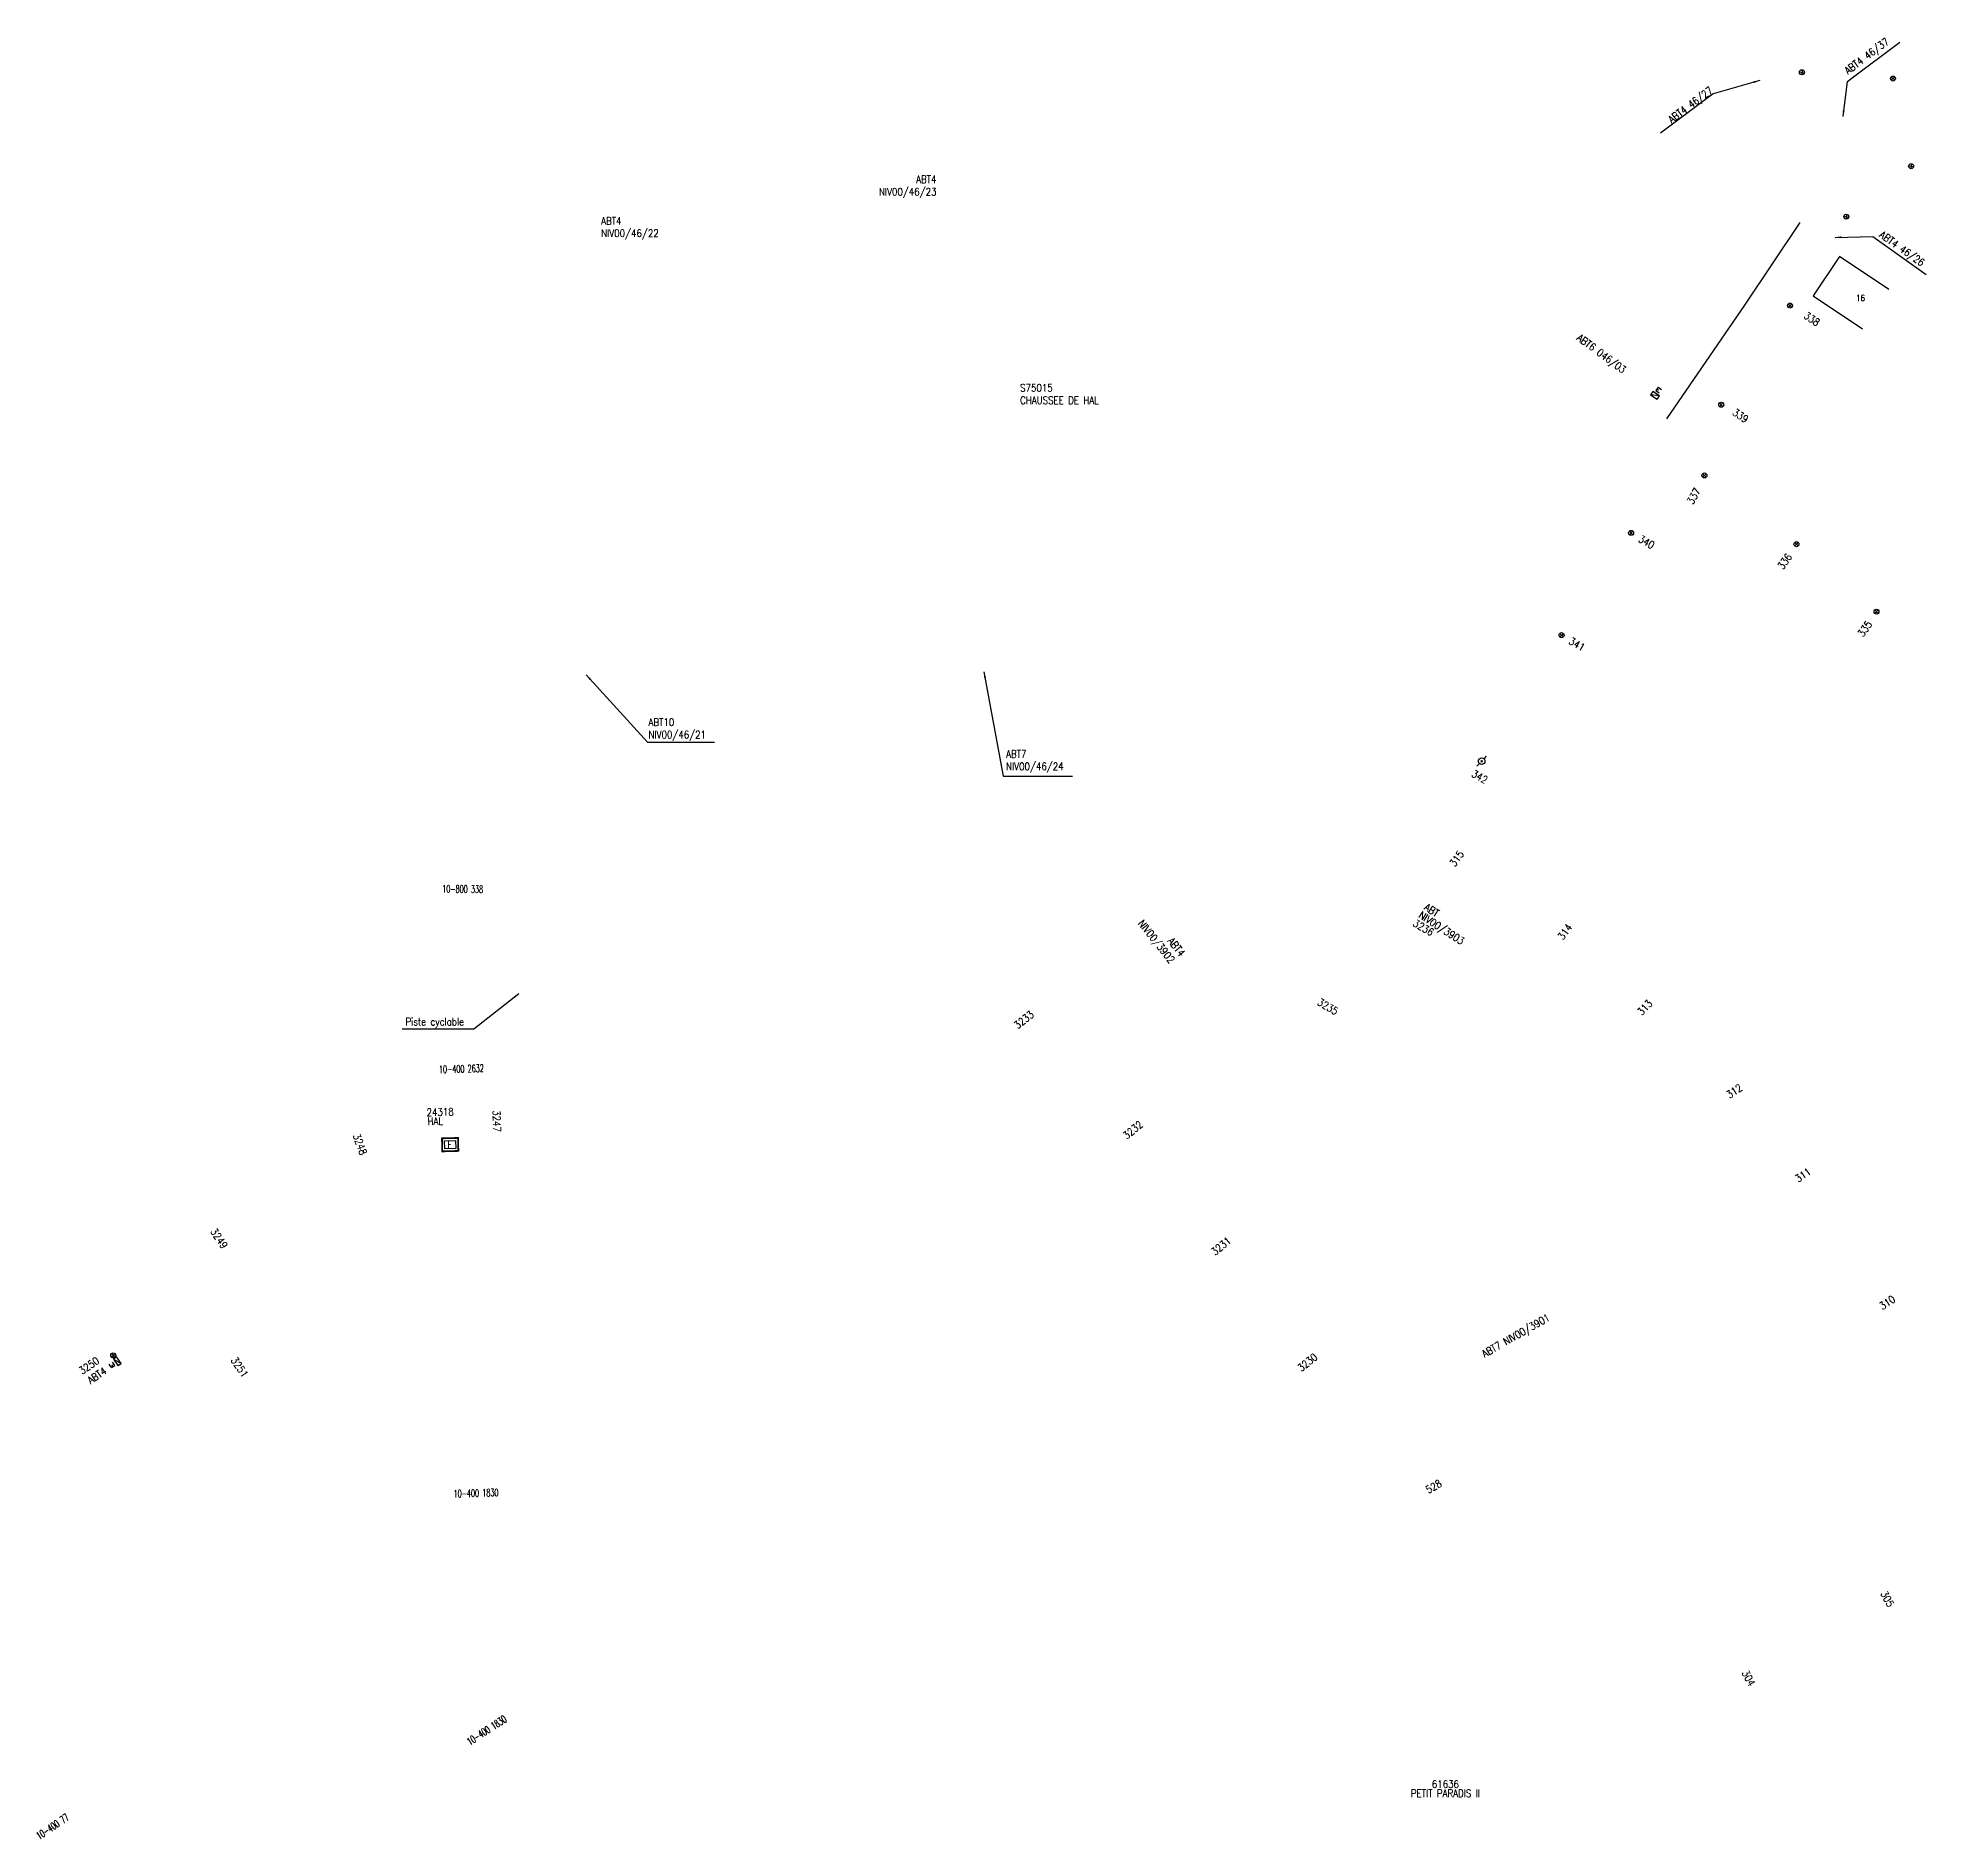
# Model space of a CAD drawing. Header units: millimetres. Extents: x 146003 to 146999, y 144007 to 144988.
# Drawn here: x 146511.7 to 146892, y 144334.6 to 144697.1 of the extents above; entities that cross this region are included whole.
import ezdxf
from ezdxf.enums import TextEntityAlignment as Align

# ---------------------------------------------------------------- set-up
doc = ezdxf.new("R2010")
doc.units = ezdxf.units.MM
doc.layers.get('0').update_dxf_attribs({"linetype": 'CONTINUOUS'})
for name, color, linetype in [('G_210', 7, 'CONTINUOUS'), ('M_200', 7, 'CONTINUOUS'), ('w0008', 7, 'CONTINUOUS'), ('w0100', 7, 'CONTINUOUS'), ('W0430', 7, 'CONTINUOUS'), ('w0469', 7, 'CONTINUOUS'), ('W0473', 7, 'CONTINUOUS'), ('W0934', 7, 'CONTINUOUS'), ('w0991', 7, 'CONTINUOUS'), ('W1471', 7, 'CONTINUOUS')]:
    doc.layers.add(name, color=color, linetype=linetype)
doc.styles.add('M_ROMANS', font='ROMANS.shx', dxfattribs={"width": 0.75})
doc.styles.get("Standard").update_dxf_attribs({"font": 'romans.shx', "width": 0.85})
doc.dimstyles.get("Standard").update_dxf_attribs({"dimtxt": 1.5, "dimasz": 1.2, "dimexe": 0.625, "dimexo": 0.625, "dimgap": 0.25, "dimtad": 1, "dimdec": 1, "dimzin": 0, "dimdsep": 46, "dimtxsty": 'Standard', "dimcen": -0.5, "dimadec": 0, "dimazin": 0, "dimtfac": 1, "dimtdec": 1, "dimtmove": 0, "dimatfit": 3, "dimfxl": 1, "dimtolj": 1, "dimtzin": 0, "dimarcsym": 0})

msp = doc.modelspace()

# ---------------------------------------------------------------- texts
at = {"layer": 'G_210', "linetype": 'Continuous', "insert": (146709.52, 144627.38), "char_height": 1.5, "attachment_point": 1}
msp.add_mtext('\\A1;S75015\\PCHAUSSEE DE HAL', dxfattribs=at)
at = {"layer": 'M_200', "color": 7, "linetype": 'Continuous', "width": 0.85}
for s, p in [('61636', (146795.17, 144345.45)), ('PETIT PARADIS II', (146795.17, 144343.6))]:
    msp.add_text(s, height=1.5, dxfattribs=at).set_placement(p, align=Align.MIDDLE_CENTER)
at = {"layer": 'W0430', "color": 252, "width": 0.85}
for s, rotation, p in [('ABT6 046/03', 323.4464, (146821.48, 144636.41)), ('ABT4', 34.2883, (146522.33, 144425.98))]:
    msp.add_text(s, height=1.5, rotation=rotation, dxfattribs=at).set_placement(p)
at = {"layer": 'W0430', "color": 252, "linetype": 'Continuous', "width": 0.85}
for s, rotation, p in [('NIV00/3903', 326.9754, (146789.64, 144520.07)), ('ABT', 326.9754, (146790.75, 144521.67)), ('NIV00/3902', 308.4148, (146733.18, 144518.75)), ('ABT4', 308.4148, (146739.13, 144515.2))]:
    msp.add_text(s, height=1.5, rotation=rotation, dxfattribs=at).set_placement(p)
at = {"layer": 'W0430', "color": 7, "linetype": 'Continuous', "width": 0.85}
msp.add_text('ABT7 NIV00/3901', height=1.5, rotation=29.8544, dxfattribs=at).set_placement((146803.05, 144431.31))
at = {"layer": 'W0430', "color": 252, "linetype": 'Continuous', "char_height": 1.5}
for s, insert, attachment_point, rotation in [('ABT4 46/37', (146876.54, 144689.3), 7, 36.9348), ('ABT4 46/27', (146849.46, 144685.8), 9, 36.9429), ('ABT4 46/26', (146882.11, 144656.73), 7, 324.5968)]:
    msp.add_mtext(s, dxfattribs=dict(at, insert=insert, attachment_point=attachment_point, rotation=rotation))
for s, insert, attachment_point in [('\\A1;ABT4\\PNIV00/46/23', (146692.67, 144664.88), 9), ('\\A1;ABT7\\PNIV00/46/24', (146706.69, 144553.66), 1)]:
    msp.add_mtext(s, dxfattribs=dict(at, insert=insert, attachment_point=attachment_point))
at = {"layer": 'W0430', "linetype": 'Continuous', "char_height": 1.5, "attachment_point": 1}
for s, insert in [('\\A1;ABT4\\PNIV00/46/22', (146625.15, 144661.02)), ('\\A1;ABT10\\PNIV00/46/21', (146634.68, 144560.05))]:
    msp.add_mtext(s, dxfattribs=dict(at, insert=insert))
at = {"layer": 'w0469', "color": 252, "width": 0.85}
for s, rotation, p in [('338', 325.8612, (146867.19, 144640.82)), ('339', 325.8612, (146852.82, 144621.33)), ('337', 60.3784, (146845.01, 144603.03)), ('340', 330.3784, (146833.87, 144595.75)), ('336', 54.434, (146863.16, 144589.92)), ('335', 54.434, (146879.29, 144576.35)), ('341', 330.3784, (146819.86, 144575.17)), ('342', 330.3784, (146800.28, 144548.47)), ('315', 54.3017, (146797.09, 144530.08)), ('3236', 329.5859, (146788.48, 144518.38)), ('314', 54.3017, (146818.89, 144515.33)), ('3233', 37.9212, (146709.01, 144497.44)), ('3235', 329.5859, (146769.23, 144502.5)), ('313', 46.2693, (146834.73, 144500.13)), ('312', 34.3345, (146852.41, 144483.47)), ('3247', 271.3795, (146603.33, 144481.15)), ('3232', 38.9297, (146730.99, 144475.24)), ('3248', 290.5593, (146575.11, 144476.08)), ('311', 34.3345, (146866.25, 144466.57)), ('3249', 304.1833, (146546.36, 144456.74)), ('3231', 39.4066, (146748.77, 144451.83)), ('310', 34.3345, (146883.23, 144440.89)), ('3250', 34.2971, (146520.62, 144427.88)), ('3251', 303.9036, (146550.48, 144430.82)), ('3230', 38.6285, (146766.14, 144428.44)), ('528', 30.0842, (146791.76, 144403.92)), ('305', 297.7461, (146882.75, 144383.86)), ('304', 297.7461, (146854.79, 144367.89))]:
    msp.add_text(s, height=1.5, rotation=rotation, dxfattribs=at).set_placement(p)
at = {"layer": 'W0473', "color": 7, "width": 0.6}
for s, rotation, p in [('10-400 1830', 1.797, (146599.94, 144404.06)), ('10-400 1830', 32.9519, (146602.09, 144356.3)), ('10-400 77', 33.8933, (146514.66, 144336.9))]:
    msp.add_text(s, height=1.5, rotation=rotation, dxfattribs=at).set_placement(p, align=Align.MIDDLE_CENTER)
at = {"layer": 'W0934', "color": 7, "linetype": 'Continuous', "insert": (146585.73, 144497.75), "char_height": 1.5, "attachment_point": 7}
msp.add_mtext('\\A1;Piste cyclable', dxfattribs=at)
at = {"layer": 'w0991', "color": 252, "width": 0.85}
msp.add_text('16', height=1.25, dxfattribs=at).set_placement((146878.76, 144644.73), align=Align.MIDDLE)
at = {"layer": 'W1471', "width": 0.6}
for s, rotation, p in [('10-800 338', 359.3433, (146593.13, 144525.01)), ('10-400 2632', 1.6946, (146592.5, 144488.62))]:
    msp.add_text(s, height=1.5, rotation=rotation, dxfattribs=at).set_placement(p)

# ---------------------------------------------------------------- blocks, each defined once
blk = doc.blocks.new('T473')
for p, q in [((-0.166667, 0.166667), (0.166667, -0.166667)), ((-0.166667, -0.166667), (0.166667, 0.166667)), ((0.500001, 0.500001), (1.000002, 1.000002)), ((-1.000002, -1.000002), (-0.500001, -0.500001))]:
    blk.add_line(p, q)
blk.add_ellipse((0, 0), major_axis=(0.471405, 0.471405), ratio=1, start_param=5.4977871438, end_param=11.780972451)
blk = doc.blocks.new('T469')
at = {"color": 0, "linetype": 'Continuous', "flags": 128}
for points in [[(-0.35, 0.35), (0.35, -0.35)], [(-0.35, -0.35), (0.35, 0.35)]]:
    blk.add_lwpolyline(points, dxfattribs=at)
at = {"color": 0, "linetype": 'Continuous'}
blk.add_circle((0, 0), 0.5, dxfattribs=at)
blk = doc.blocks.new('T430')
at = {"flags": 128}
for points in [[(0.8, 0.8), (-0.8, 0.8)], [(-0.8, 0.8), (-0.8, 0)], [(0.8, 0.8), (-0.8, 0)], [(-0.8, 0), (0.8, 0)], [(-0.4, 2.1), (0.4, 2.1)], [(-0.4, 2.1), (-0.4, 1.3)], [(-0.4, 1.7), (0, 1.7)], [(-0.4, 1.3), (0.4, 1.3)], [(0.8, 0), (0.8, 0.8)]]:
    blk.add_lwpolyline(points, dxfattribs=at)
blk = doc.blocks.new('*U6')
at = {"layer": 'M_200', "color": 0, "linetype": 'Continuous', "const_width": 0.35, "flags": 128}
blk.add_lwpolyline([(3.24, 2.62), (3.24, 0), (0, 0), (0, 2.62)], close=True, dxfattribs=at)
at = {"layer": 'M_200', "color": 0, "linetype": 'Continuous'}
blk.add_lwpolyline([(0.5, 2.12), (2.74, 2.12), (2.74, 0.5), (0.5, 0.5)], close=True, dxfattribs=at)
at = {"layer": 'M_200', "insert": (1.58, 1.29), "char_height": 1.5, "width": 1.9483, "attachment_point": 5}
blk.add_mtext('E', dxfattribs=at)
at = {"layer": 'M_200', "color": 0, "linetype": 'Continuous', "width": 0.85}
for tag, p in [('NUM', (2, 17.06)), ('NOM', (2, 10.65))]:
    blk.add_attdef(tag, text='', height=4, dxfattribs=at).set_placement(p, align=Align.MIDDLE)
at = {"layer": 'M_200', "color": 0, "linetype": 'Continuous', "style": 'M_ROMANS', "width": 0.75, "flags": 3}
for tag, p in [('DEF_LEG', (1.87, -2.99)), ('DEF_COUP', (1.87, -5.49)), ('DEF_TYPE', (1.87, -7.99))]:
    blk.add_attdef(tag, text='', height=1.2, dxfattribs=at).set_placement(p, align=Align.MIDDLE)

# ---------------------------------------------------------------- linework, layer by layer
at = {"layer": 'w0008', "color": 252, "flags": 128}
msp.add_lwpolyline([(146866.56, 144659.94), (146855.38, 144643.26), (146839.68, 144620.38)], dxfattribs=at)
at = {"layer": 'w0100', "color": 252, "flags": 128}
msp.add_lwpolyline([(146884.47, 144646.42), (146874.5, 144653.1), (146869.21, 144645.2), (146879.18, 144638.53)], dxfattribs=at)

# ---------------------------------------------------------------- block references
at = {"layer": 'M_200'}
ref = msp.add_blockref('*U6', (146593.15, 144472.88), dxfattribs=dict(at, rotation=1.524885891155805))
ref.add_attrib('NUM', '24318', dxfattribs={"color": 0, "linetype": 'Continuous', "height": 1.5, "rotation": 1.5249, "width": 0.85}).set_placement((146592.71, 144480.8), align=Align.MIDDLE)
ref.add_attrib('NOM', 'HAL', dxfattribs={"color": 0, "linetype": 'Continuous', "height": 1.5, "rotation": 1.5249, "width": 0.85}).set_placement((146591.73, 144478.96), align=Align.MIDDLE)
at = {"layer": 'W0430'}
for p, rotation in [((146837.14, 144624.8), 325.5542614123162), ((146528.02, 144430.85), 124.2971116232585)]:
    msp.add_blockref('T430', p, dxfattribs=dict(at, rotation=rotation))
at = {"layer": 'w0469', "color": 252}
for p, rotation in [((146866.97, 144690.19), 305.1526951081696), ((146888.95, 144671.27), 305.1526951081696), ((146875.9, 144661.11), 305.1526951081696), ((146526.89, 144431.79), 349.2971116250669)]:
    msp.add_blockref('T469', p, dxfattribs=dict(at, rotation=rotation))
for p in [(146885.31, 144688.93), (146864.56, 144643.2), (146850.72, 144623.24), (146847.32, 144609), (146832.57, 144597.42), (146865.86, 144595.15), (146881.98, 144581.57), (146818.57, 144576.84)]:
    msp.add_blockref('T469', p, dxfattribs=at)
at = {"layer": 'W0473', "color": 7}
msp.add_blockref('T473', (146802.47, 144551.44), dxfattribs=at)

msp.set_redraw_order([(e.dxf.handle, doc.entitydb.next_handle()) for e in msp.query("TEXT MTEXT ATTDEF DIMENSION ARC_DIMENSION")])  # texts and dimensions are drawn at this point

# ---------------------------------------------------------------- leaders
at = {"layer": 'W0430', "color": 252, "linetype": 'Continuous', "annotation_type": 0, "has_hookline": 1, "text_width": 11.78}
for points, hookline_direction, horizontal_direction in [([(146875.24, 144681.3), (146876.12, 144688.33), (146877.08, 144689.05)], 0, (0.79932, 0.600906, 0)), ([(146858.46, 144688.55), (146849.07, 144685.85), (146848.11, 144685.13)], 1, (0.799235, 0.601018, 0)), ([(146873.67, 144656.94), (146881.22, 144657.13), (146882.19, 144656.44)], 0, (0.815096, -0.579326, 0))]:
    msp.add_leader(points, dimstyle='Standard', override={"dimgap": 0.25, "dimtad": 1}, dxfattribs=dict(at, hookline_direction=hookline_direction, horizontal_direction=horizontal_direction))
at = {"layer": 'W0430', "color": 252, "linetype": 'Continuous', "annotation_type": 0, "has_hookline": 1, "hookline_direction": 0, "text_width": 12.51}
msp.add_leader([(146702.24, 144569.46), (146706.11, 144548.45), (146707.31, 144548.45)], dimstyle='Standard', override={"dimgap": 0.25, "dimtad": 1}, dxfattribs=at)
at = {"layer": 'W0430', "linetype": 'Continuous', "annotation_type": 0, "has_hookline": 1, "hookline_direction": 0, "text_width": 12.08}
msp.add_leader([(146622.1, 144568.87), (146634.47, 144555.27), (146635.67, 144555.27)], dimstyle='Standard', override={"dimgap": 0.25, "dimtad": 1}, dxfattribs=at)
at = {"layer": 'W0934', "color": 7, "linetype": 'Continuous', "annotation_type": 0, "has_hookline": 1, "hookline_direction": 1, "text_width": 12.99}
msp.add_leader([(146608.55, 144504.61), (146599.52, 144497.5), (146598.32, 144497.5)], dimstyle='Standard', dxfattribs=at)

doc.saveas('drawing.dxf')
